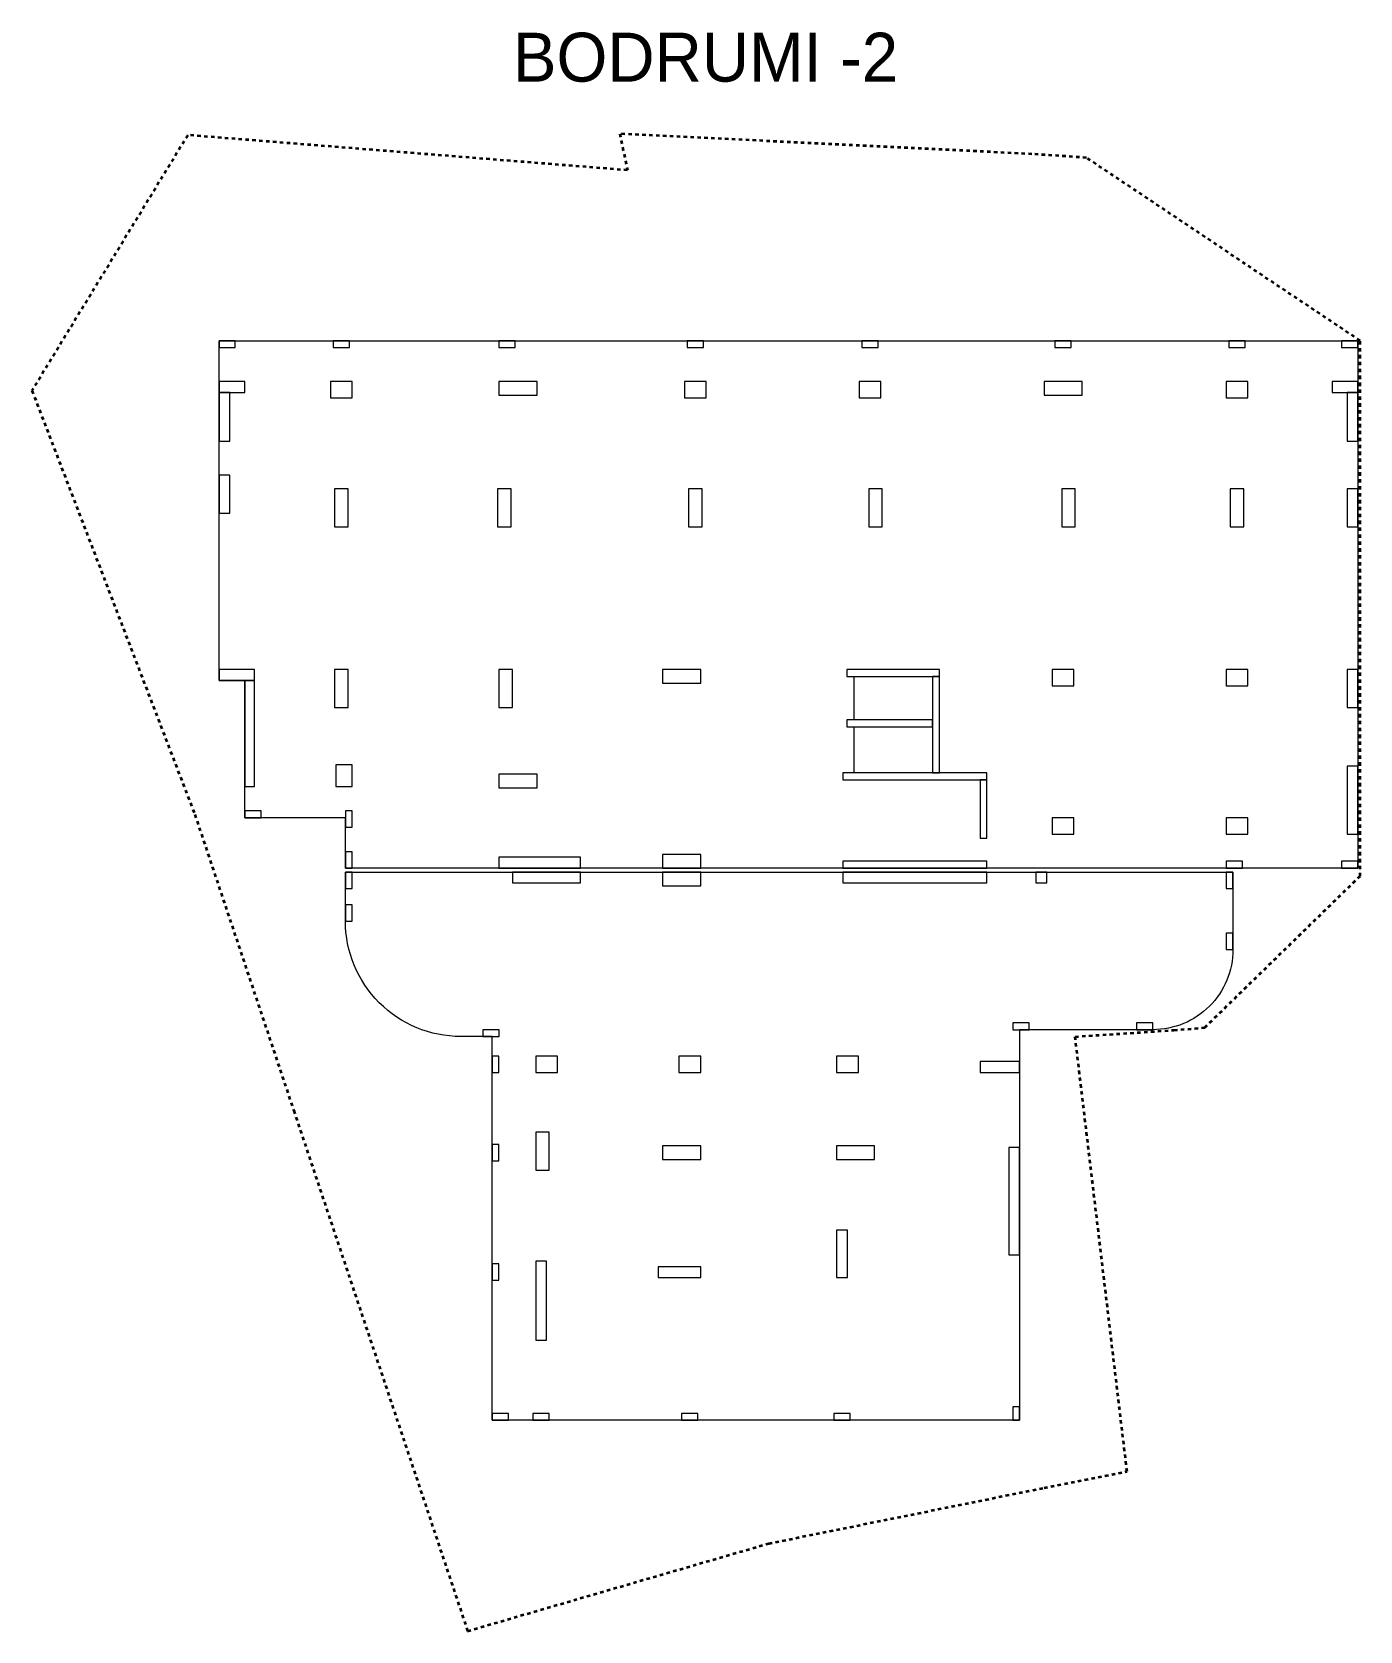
# Model space of a CAD drawing. Header units: millimetres. Extents: x 183280 to 521041, y -188189 to -122473.
# Drawn here: x 295957 to 344813, y -188189 to -129357 of the extents above; entities that cross this region are included whole.
import ezdxf

# ---------------------------------------------------------------- set-up
doc = ezdxf.new("R2010")
doc.units = ezdxf.units.MM
doc.header["$MEASUREMENT"] = 0
doc.linetypes.add('Dashed', pattern=[254, 127, -127])
doc.linetypes.add('Small Dashed', pattern=[169.333333, 84.666667, -84.666667])
for name, color, linetype, lineweight, true_color in [('2D Drafting - General_Pen_No__88', 7, 'Continuous', 20, 0xfd4435), ('A - Akset_Pen_No__8', 7, 'Continuous', 35, 0xa80f02), ('A - Bodrum -2 poliline_Pen_No__91', 171, 'Continuous', 13, 0xaaaaff), ('A - Kati karakteristik polyline_Pen_No__103', 7, 'Continuous', 13, 0xffcc99), ('A - Themeli_Pen_No__91', 171, 'Continuous', 13, 0xaaaaff)]:
    doc.layers.add(name, color=color, linetype=linetype, lineweight=lineweight, true_color=true_color)
doc.layers.add('A - Shtyllat', color=7, linetype='Continuous')
doc.layers.add('A - Shtyllat_Pen_No__20', color=1, linetype='Continuous', lineweight=0)
doc.styles.add('GENERATED_STYLE_2', font='GOTHIC.TTF')

msp = doc.modelspace()

# ---------------------------------------------------------------- texts
at = {"layer": '2D Drafting - General_Pen_No__88', "color": 20, "linetype": 'Continuous', "lineweight": 20, "true_color": 0xfd4435, "insert": (320735, -131209), "char_height": 1800, "attachment_point": 8, "style": 'GENERATED_STYLE_2'}
msp.add_mtext('\\A1;{\\pqc;\\fCentury Gothic|b0|i0|c0|p34;BODRUMI -2}', dxfattribs=at)

# ---------------------------------------------------------------- blocks, each defined once
blk = doc.blocks.new('Column_165', base_point=(340288, -142516))
at = {"layer": 'A - Shtyllat_Pen_No__20', "color": 1, "linetype": 'Continuous', "lineweight": 0, "flags": 128}
blk.add_lwpolyline([(340688, -142816), (340688, -142216), (339888, -142216), (339888, -142816)], close=True, dxfattribs=at)
blk = doc.blocks.new('Column_166', base_point=(326988, -146866))
at = {"layer": 'A - Shtyllat_Pen_No__20', "color": 1, "linetype": 'Continuous', "lineweight": 0, "flags": 128}
blk.add_lwpolyline([(327238, -146166), (326738, -146166), (326738, -147566), (327238, -147566)], close=True, dxfattribs=at)
blk = doc.blocks.new('Column_167', base_point=(344538, -157616))
at = {"layer": 'A - Shtyllat_Pen_No__20', "color": 1, "linetype": 'Continuous', "lineweight": 0, "flags": 128}
blk.add_lwpolyline([(344738, -156366), (344338, -156366), (344338, -158866), (344738, -158866)], close=True, dxfattribs=at)
blk = doc.blocks.new('Column_168', base_point=(333888, -153116))
at = {"layer": 'A - Shtyllat_Pen_No__20', "color": 1, "linetype": 'Continuous', "lineweight": 0, "flags": 128}
blk.add_lwpolyline([(333488, -152816), (333488, -153416), (334288, -153416), (334288, -152816)], close=True, dxfattribs=at)
blk = doc.blocks.new('Column_169', base_point=(326788, -142516))
at = {"layer": 'A - Shtyllat_Pen_No__20', "color": 1, "linetype": 'Continuous', "lineweight": 0, "flags": 128}
blk.add_lwpolyline([(326388, -142216), (326388, -142816), (327188, -142816), (327188, -142216)], close=True, dxfattribs=at)
blk = doc.blocks.new('Column_170', base_point=(320158, -167336))
at = {"layer": 'A - Shtyllat_Pen_No__20', "color": 1, "linetype": 'Continuous', "lineweight": 0, "flags": 128}
blk.add_lwpolyline([(320558, -167636), (320558, -167036), (319758, -167036), (319758, -167636)], close=True, dxfattribs=at)
blk = doc.blocks.new('Column_171', base_point=(319858, -170586))
at = {"layer": 'A - Shtyllat_Pen_No__20', "color": 1, "linetype": 'Continuous', "lineweight": 0, "flags": 128}
blk.add_lwpolyline([(320558, -170836), (320558, -170336), (319158, -170336), (319158, -170836)], close=True, dxfattribs=at)
blk = doc.blocks.new('Column_172', base_point=(330963, -157941))
at = {"layer": 'A - Shtyllat_Pen_No__20', "color": 1, "linetype": 'Continuous', "lineweight": 0, "flags": 128}
blk.add_lwpolyline([(331088, -156866), (330838, -156866), (330838, -159016), (331088, -159016)], close=True, dxfattribs=at)
blk = doc.blocks.new('Column_173', base_point=(319858, -159866))
at = {"layer": 'A - Shtyllat_Pen_No__20', "color": 1, "linetype": 'Continuous', "lineweight": 0, "flags": 128}
blk.add_lwpolyline([(320558, -160116), (320558, -159616), (319158, -159616), (319158, -160116)], close=True, dxfattribs=at)
blk = doc.blocks.new('Column_174', base_point=(327638, -152941))
at = {"layer": 'A - Shtyllat_Pen_No__20', "color": 1, "linetype": 'Continuous', "lineweight": 0, "flags": 128}
blk.add_lwpolyline([(325938, -152816), (325938, -153066), (329338, -153066), (329338, -152816)], close=True, dxfattribs=at)
blk = doc.blocks.new('Column_175', base_point=(325958, -167336))
at = {"layer": 'A - Shtyllat_Pen_No__20', "color": 1, "linetype": 'Continuous', "lineweight": 0, "flags": 128}
blk.add_lwpolyline([(326358, -167636), (326358, -167036), (325558, -167036), (325558, -167636)], close=True, dxfattribs=at)
blk = doc.blocks.new('Column_176', base_point=(303313, -142416))
at = {"layer": 'A - Shtyllat_Pen_No__20', "color": 1, "linetype": 'Continuous', "lineweight": 0, "flags": 128}
blk.add_lwpolyline([(303788, -142616), (303788, -142216), (302838, -142216), (302838, -142616)], close=True, dxfattribs=at)
blk = doc.blocks.new('Column_177', base_point=(313013, -167336))
at = {"layer": 'A - Shtyllat_Pen_No__20', "color": 1, "linetype": 'Continuous', "lineweight": 0, "flags": 128}
blk.add_lwpolyline([(312888, -167036), (312888, -167636), (313138, -167636), (313138, -167036)], close=True, dxfattribs=at)
blk = doc.blocks.new('Column_178', base_point=(336888, -165941))
at = {"layer": 'A - Shtyllat_Pen_No__20', "color": 1, "linetype": 'Continuous', "lineweight": 0, "flags": 128}
blk.add_lwpolyline([(337188, -165816), (336588, -165816), (336588, -166066), (337188, -166066)], close=True, dxfattribs=at)
blk = doc.blocks.new('Column_179', base_point=(319773, -174985))
at = {"layer": 'A - Shtyllat_Pen_No__20', "color": 1, "linetype": 'Continuous', "lineweight": 0, "flags": 128}
blk.add_lwpolyline([(320558, -175185), (320558, -174785), (318988, -174785), (318988, -175185)], close=True, dxfattribs=at)
blk = doc.blocks.new('Column_180', base_point=(344538, -143516))
at = {"layer": 'A - Shtyllat_Pen_No__20', "color": 1, "linetype": 'Continuous', "lineweight": 0, "flags": 128}
blk.add_lwpolyline([(344738, -142616), (344338, -142616), (344338, -144416), (344738, -144416)], close=True, dxfattribs=at)
blk = doc.blocks.new('Column_181', base_point=(326788, -140841))
at = {"layer": 'A - Shtyllat_Pen_No__20', "color": 1, "linetype": 'Continuous', "lineweight": 0, "flags": 128}
blk.add_lwpolyline([(327088, -140716), (326488, -140716), (326488, -140966), (327088, -140966)], close=True, dxfattribs=at)
blk = doc.blocks.new('Column_182', base_point=(307338, -153516))
at = {"layer": 'A - Shtyllat_Pen_No__20', "color": 1, "linetype": 'Continuous', "lineweight": 0, "flags": 128}
blk.add_lwpolyline([(307588, -152816), (307088, -152816), (307088, -154216), (307588, -154216)], close=True, dxfattribs=at)
blk = doc.blocks.new('Column_183', base_point=(303038, -143516))
at = {"layer": 'A - Shtyllat_Pen_No__20', "color": 1, "linetype": 'Continuous', "lineweight": 0, "flags": 128}
blk.add_lwpolyline([(303238, -142616), (302838, -142616), (302838, -144416), (303238, -144416)], close=True, dxfattribs=at)
blk = doc.blocks.new('Column_184', base_point=(340288, -146866))
at = {"layer": 'A - Shtyllat_Pen_No__20', "color": 1, "linetype": 'Continuous', "lineweight": 0, "flags": 128}
blk.add_lwpolyline([(340538, -146166), (340038, -146166), (340038, -147566), (340538, -147566)], close=True, dxfattribs=at)
blk = doc.blocks.new('Column_185', base_point=(332088, -172373))
at = {"layer": 'A - Shtyllat_Pen_No__20', "color": 1, "linetype": 'Continuous', "lineweight": 0, "flags": 128}
blk.add_lwpolyline([(332288, -170398), (331888, -170398), (331888, -174348), (332288, -174348)], close=True, dxfattribs=at)
blk = doc.blocks.new('Column_186', base_point=(344438, -140841))
at = {"layer": 'A - Shtyllat_Pen_No__20', "color": 1, "linetype": 'Continuous', "lineweight": 0, "flags": 128}
blk.add_lwpolyline([(344738, -140716), (344138, -140716), (344138, -140966), (344738, -140966)], close=True, dxfattribs=at)
blk = doc.blocks.new('Column_187', base_point=(314688, -176036))
at = {"layer": 'A - Shtyllat_Pen_No__20', "color": 1, "linetype": 'Continuous', "lineweight": 0, "flags": 128}
blk.add_lwpolyline([(314888, -174581), (314488, -174581), (314488, -177491), (314888, -177491)], close=True, dxfattribs=at)
blk = doc.blocks.new('Column_188', base_point=(320358, -140841))
at = {"layer": 'A - Shtyllat_Pen_No__20', "color": 1, "linetype": 'Continuous', "lineweight": 0, "flags": 128}
blk.add_lwpolyline([(320658, -140716), (320058, -140716), (320058, -140966), (320658, -140966)], close=True, dxfattribs=at)
blk = doc.blocks.new('Column_189', base_point=(312840, -166191))
at = {"layer": 'A - Shtyllat_Pen_No__20', "color": 1, "linetype": 'Continuous', "lineweight": 0, "flags": 128}
blk.add_lwpolyline([(312540, -166066), (312540, -166316), (313140, -166316), (313140, -166066)], close=True, dxfattribs=at)
blk = doc.blocks.new('Column_190', base_point=(307338, -146866))
at = {"layer": 'A - Shtyllat_Pen_No__20', "color": 1, "linetype": 'Continuous', "lineweight": 0, "flags": 128}
blk.add_lwpolyline([(307588, -146166), (307088, -146166), (307088, -147566), (307588, -147566)], close=True, dxfattribs=at)
blk = doc.blocks.new('Column_191', base_point=(314888, -160466))
at = {"layer": 'A - Shtyllat_Pen_No__20', "color": 1, "linetype": 'Continuous', "lineweight": 0, "flags": 128}
blk.add_lwpolyline([(316138, -160666), (316138, -160266), (313638, -160266), (313638, -160666)], close=True, dxfattribs=at)
blk = doc.blocks.new('Column_192', base_point=(333888, -140841))
at = {"layer": 'A - Shtyllat_Pen_No__20', "color": 1, "linetype": 'Continuous', "lineweight": 0, "flags": 128}
blk.add_lwpolyline([(334188, -140716), (333588, -140716), (333588, -140966), (334188, -140966)], close=True, dxfattribs=at)
blk = doc.blocks.new('Column_193', base_point=(329213, -154841))
at = {"layer": 'A - Shtyllat_Pen_No__20', "color": 1, "linetype": 'Continuous', "lineweight": 0, "flags": 128}
blk.add_lwpolyline([(329338, -153066), (329088, -153066), (329088, -156616), (329338, -156616)], close=True, dxfattribs=at)
blk = doc.blocks.new('Column_194', base_point=(325758, -174310))
at = {"layer": 'A - Shtyllat_Pen_No__20', "color": 1, "linetype": 'Continuous', "lineweight": 0, "flags": 128}
blk.add_lwpolyline([(325958, -173435), (325558, -173435), (325558, -175185), (325958, -175185)], close=True, dxfattribs=at)
blk = doc.blocks.new('Column_195', base_point=(344263, -142416))
at = {"layer": 'A - Shtyllat_Pen_No__20', "color": 1, "linetype": 'Continuous', "lineweight": 0, "flags": 128}
blk.add_lwpolyline([(344738, -142616), (344738, -142216), (343788, -142216), (343788, -142616)], close=True, dxfattribs=at)
blk = doc.blocks.new('Column_196', base_point=(328438, -160466))
at = {"layer": 'A - Shtyllat_Pen_No__20', "color": 1, "linetype": 'Continuous', "lineweight": 0, "flags": 128}
blk.add_lwpolyline([(325788, -160266), (325788, -160666), (331088, -160666), (331088, -160266)], close=True, dxfattribs=at)
blk = doc.blocks.new('Column_197', base_point=(314888, -167336))
at = {"layer": 'A - Shtyllat_Pen_No__20', "color": 1, "linetype": 'Continuous', "lineweight": 0, "flags": 128}
blk.add_lwpolyline([(314488, -167036), (314488, -167636), (315288, -167636), (315288, -167036)], close=True, dxfattribs=at)
blk = doc.blocks.new('Column_198', base_point=(331563, -167436))
at = {"layer": 'A - Shtyllat_Pen_No__20', "color": 1, "linetype": 'Continuous', "lineweight": 0, "flags": 128}
blk.add_lwpolyline([(332288, -167636), (332288, -167236), (330838, -167236), (330838, -167636)], close=True, dxfattribs=at)
blk = doc.blocks.new('Column_199', base_point=(332338, -165941))
at = {"layer": 'A - Shtyllat_Pen_No__20', "color": 1, "linetype": 'Continuous', "lineweight": 0, "flags": 128}
blk.add_lwpolyline([(332638, -165816), (332038, -165816), (332038, -166066), (332638, -166066)], close=True, dxfattribs=at)
blk = doc.blocks.new('Column_200', base_point=(313438, -140841))
at = {"layer": 'A - Shtyllat_Pen_No__20', "color": 1, "linetype": 'Continuous', "lineweight": 0, "flags": 128}
blk.add_lwpolyline([(313738, -140716), (313138, -140716), (313138, -140966), (313738, -140966)], close=True, dxfattribs=at)
blk = doc.blocks.new('Column_201', base_point=(313838, -156916))
at = {"layer": 'A - Shtyllat_Pen_No__20', "color": 1, "linetype": 'Continuous', "lineweight": 0, "flags": 128}
blk.add_lwpolyline([(314538, -157166), (314538, -156666), (313138, -156666), (313138, -157166)], close=True, dxfattribs=at)
blk = doc.blocks.new('Column_202', base_point=(313838, -142466))
at = {"layer": 'A - Shtyllat_Pen_No__20', "color": 1, "linetype": 'Continuous', "lineweight": 0, "flags": 128}
blk.add_lwpolyline([(314538, -142716), (314538, -142216), (313138, -142216), (313138, -142716)], close=True, dxfattribs=at)
blk = doc.blocks.new('Column_203', base_point=(340186, -159991))
at = {"layer": 'A - Shtyllat_Pen_No__20', "color": 1, "linetype": 'Continuous', "lineweight": 0, "flags": 128}
blk.add_lwpolyline([(340486, -159866), (339886, -159866), (339886, -160116), (340486, -160116)], close=True, dxfattribs=at)
blk = doc.blocks.new('Column_204', base_point=(313388, -153516))
at = {"layer": 'A - Shtyllat_Pen_No__20', "color": 1, "linetype": 'Continuous', "lineweight": 0, "flags": 128}
blk.add_lwpolyline([(313638, -152816), (313138, -152816), (313138, -154216), (313638, -154216)], close=True, dxfattribs=at)
blk = doc.blocks.new('Column_205', base_point=(319858, -160516))
at = {"layer": 'A - Shtyllat_Pen_No__20', "color": 1, "linetype": 'Continuous', "lineweight": 0, "flags": 128}
blk.add_lwpolyline([(320558, -160766), (320558, -160266), (319158, -160266), (319158, -160766)], close=True, dxfattribs=at)
blk = doc.blocks.new('Column_206', base_point=(327513, -154791))
at = {"layer": 'A - Shtyllat_Pen_No__20', "color": 1, "linetype": 'Continuous', "lineweight": 0, "flags": 128}
blk.add_lwpolyline([(325938, -154666), (325938, -154916), (329088, -154916), (329088, -154666)], close=True, dxfattribs=at)
blk = doc.blocks.new('Column_207', base_point=(333888, -142466))
at = {"layer": 'A - Shtyllat_Pen_No__20', "color": 1, "linetype": 'Continuous', "lineweight": 0, "flags": 128}
blk.add_lwpolyline([(334588, -142716), (334588, -142216), (333188, -142216), (333188, -142716)], close=True, dxfattribs=at)
blk = doc.blocks.new('Column_208', base_point=(304088, -158141))
at = {"layer": 'A - Shtyllat_Pen_No__20', "color": 1, "linetype": 'Continuous', "lineweight": 0, "flags": 128}
blk.add_lwpolyline([(303788, -158266), (304388, -158266), (304388, -158016), (303788, -158016)], close=True, dxfattribs=at)
blk = doc.blocks.new('Column_209', base_point=(313013, -174985))
at = {"layer": 'A - Shtyllat_Pen_No__20', "color": 1, "linetype": 'Continuous', "lineweight": 0, "flags": 128}
blk.add_lwpolyline([(312888, -174685), (312888, -175285), (313138, -175285), (313138, -174685)], close=True, dxfattribs=at)
blk = doc.blocks.new('Column_210', base_point=(340013, -162816))
at = {"layer": 'A - Shtyllat_Pen_No__20', "color": 1, "linetype": 'Continuous', "lineweight": 0, "flags": 128}
blk.add_lwpolyline([(339888, -162516), (339888, -163116), (340138, -163116), (340138, -162516)], close=True, dxfattribs=at)
blk = doc.blocks.new('Column_211', base_point=(340288, -153116))
at = {"layer": 'A - Shtyllat_Pen_No__20', "color": 1, "linetype": 'Continuous', "lineweight": 0, "flags": 128}
blk.add_lwpolyline([(339888, -152816), (339888, -153416), (340688, -153416), (340688, -152816)], close=True, dxfattribs=at)
blk = doc.blocks.new('Column_212', base_point=(326258, -170586))
at = {"layer": 'A - Shtyllat_Pen_No__20', "color": 1, "linetype": 'Continuous', "lineweight": 0, "flags": 128}
blk.add_lwpolyline([(326958, -170836), (326958, -170336), (325558, -170336), (325558, -170836)], close=True, dxfattribs=at)
blk = doc.blocks.new('Column_213', base_point=(303488, -153016))
at = {"layer": 'A - Shtyllat_Pen_No__20', "color": 1, "linetype": 'Continuous', "lineweight": 0, "flags": 128}
blk.add_lwpolyline([(302838, -152816), (302838, -153216), (304138, -153216), (304138, -152816)], close=True, dxfattribs=at)
blk = doc.blocks.new('Column_214', base_point=(332163, -180185))
at = {"layer": 'A - Shtyllat_Pen_No__20', "color": 1, "linetype": 'Continuous', "lineweight": 0, "flags": 128}
blk.add_lwpolyline([(332038, -179935), (332038, -180435), (332288, -180435), (332288, -179935)], close=True, dxfattribs=at)
blk = doc.blocks.new('Column_215', base_point=(307338, -140841))
at = {"layer": 'A - Shtyllat_Pen_No__20', "color": 1, "linetype": 'Continuous', "lineweight": 0, "flags": 128}
blk.add_lwpolyline([(307638, -140716), (307038, -140716), (307038, -140966), (307638, -140966)], close=True, dxfattribs=at)
blk = doc.blocks.new('Column_216', base_point=(319858, -153066))
at = {"layer": 'A - Shtyllat_Pen_No__20', "color": 1, "linetype": 'Continuous', "lineweight": 0, "flags": 128}
blk.add_lwpolyline([(320558, -153316), (320558, -152816), (319158, -152816), (319158, -153316)], close=True, dxfattribs=at)
blk = doc.blocks.new('Column_217', base_point=(328438, -156741))
at = {"layer": 'A - Shtyllat_Pen_No__20', "color": 1, "linetype": 'Continuous', "lineweight": 0, "flags": 128}
blk.add_lwpolyline([(325788, -156616), (325788, -156866), (331088, -156866), (331088, -156616)], close=True, dxfattribs=at)
blk = doc.blocks.new('Column_218', base_point=(340013, -160566))
at = {"layer": 'A - Shtyllat_Pen_No__20', "color": 1, "linetype": 'Continuous', "lineweight": 0, "flags": 128}
blk.add_lwpolyline([(339888, -160266), (339888, -160866), (340138, -160866), (340138, -160266)], close=True, dxfattribs=at)
blk = doc.blocks.new('Column_219', base_point=(344538, -153516))
at = {"layer": 'A - Shtyllat_Pen_No__20', "color": 1, "linetype": 'Continuous', "lineweight": 0, "flags": 128}
blk.add_lwpolyline([(344738, -152816), (344338, -152816), (344338, -154216), (344738, -154216)], close=True, dxfattribs=at)
blk = doc.blocks.new('Column_220', base_point=(303038, -146366))
at = {"layer": 'A - Shtyllat_Pen_No__20', "color": 1, "linetype": 'Continuous', "lineweight": 0, "flags": 128}
blk.add_lwpolyline([(303238, -145666), (302838, -145666), (302838, -147066), (303238, -147066)], close=True, dxfattribs=at)
blk = doc.blocks.new('Column_221', base_point=(307613, -161766))
at = {"layer": 'A - Shtyllat_Pen_No__20', "color": 1, "linetype": 'Continuous', "lineweight": 0, "flags": 128}
blk.add_lwpolyline([(307488, -161466), (307488, -162066), (307738, -162066), (307738, -161466)], close=True, dxfattribs=at)
blk = doc.blocks.new('Column_222', base_point=(307613, -160566))
at = {"layer": 'A - Shtyllat_Pen_No__20', "color": 1, "linetype": 'Continuous', "lineweight": 0, "flags": 128}
blk.add_lwpolyline([(307488, -160266), (307488, -160866), (307738, -160866), (307738, -160266)], close=True, dxfattribs=at)
blk = doc.blocks.new('Column_223', base_point=(313338, -146866))
at = {"layer": 'A - Shtyllat_Pen_No__20', "color": 1, "linetype": 'Continuous', "lineweight": 0, "flags": 128}
blk.add_lwpolyline([(313588, -146166), (313088, -146166), (313088, -147566), (313588, -147566)], close=True, dxfattribs=at)
blk = doc.blocks.new('Column_224', base_point=(314738, -170536))
at = {"layer": 'A - Shtyllat_Pen_No__20', "color": 1, "linetype": 'Continuous', "lineweight": 0, "flags": 128}
blk.add_lwpolyline([(314488, -171236), (314988, -171236), (314988, -169836), (314488, -169836)], close=True, dxfattribs=at)
blk = doc.blocks.new('Column_225', base_point=(325758, -180310))
at = {"layer": 'A - Shtyllat_Pen_No__20', "color": 1, "linetype": 'Continuous', "lineweight": 0, "flags": 128}
blk.add_lwpolyline([(326058, -180185), (325458, -180185), (325458, -180435), (326058, -180435)], close=True, dxfattribs=at)
blk = doc.blocks.new('Column_226', base_point=(303138, -140841))
at = {"layer": 'A - Shtyllat_Pen_No__20', "color": 1, "linetype": 'Continuous', "lineweight": 0, "flags": 128}
blk.add_lwpolyline([(303438, -140716), (302838, -140716), (302838, -140966), (303438, -140966)], close=True, dxfattribs=at)
blk = doc.blocks.new('Column_227', base_point=(313188, -180310))
at = {"layer": 'A - Shtyllat_Pen_No__20', "color": 1, "linetype": 'Continuous', "lineweight": 0, "flags": 128}
blk.add_lwpolyline([(312888, -180185), (312888, -180435), (313488, -180435), (313488, -180185)], close=True, dxfattribs=at)
blk = doc.blocks.new('Column_228', base_point=(333088, -160466))
at = {"layer": 'A - Shtyllat_Pen_No__20', "color": 1, "linetype": 'Continuous', "lineweight": 0, "flags": 128}
blk.add_lwpolyline([(333288, -160266), (332888, -160266), (332888, -160666), (333288, -160666)], close=True, dxfattribs=at)
blk = doc.blocks.new('Column_229', base_point=(344438, -159991))
at = {"layer": 'A - Shtyllat_Pen_No__20', "color": 1, "linetype": 'Continuous', "lineweight": 0, "flags": 128}
blk.add_lwpolyline([(344738, -159866), (344138, -159866), (344138, -160116), (344738, -160116)], close=True, dxfattribs=at)
blk = doc.blocks.new('Column_230', base_point=(307613, -158316))
at = {"layer": 'A - Shtyllat_Pen_No__20', "color": 1, "linetype": 'Continuous', "lineweight": 0, "flags": 128}
blk.add_lwpolyline([(307488, -158016), (307488, -158616), (307738, -158616), (307738, -158016)], close=True, dxfattribs=at)
blk = doc.blocks.new('Column_231', base_point=(344538, -146866))
at = {"layer": 'A - Shtyllat_Pen_No__20', "color": 1, "linetype": 'Continuous', "lineweight": 0, "flags": 128}
blk.add_lwpolyline([(344738, -146166), (344338, -146166), (344338, -147566), (344738, -147566)], close=True, dxfattribs=at)
blk = doc.blocks.new('Column_232', base_point=(307338, -142516))
at = {"layer": 'A - Shtyllat_Pen_No__20', "color": 1, "linetype": 'Continuous', "lineweight": 0, "flags": 128}
blk.add_lwpolyline([(306938, -142216), (306938, -142816), (307738, -142816), (307738, -142216)], close=True, dxfattribs=at)
blk = doc.blocks.new('Column_233', base_point=(320158, -180310))
at = {"layer": 'A - Shtyllat_Pen_No__20', "color": 1, "linetype": 'Continuous', "lineweight": 0, "flags": 128}
blk.add_lwpolyline([(320458, -180185), (319858, -180185), (319858, -180435), (320458, -180435)], close=True, dxfattribs=at)
blk = doc.blocks.new('Column_234', base_point=(307613, -159816))
at = {"layer": 'A - Shtyllat_Pen_No__20', "color": 1, "linetype": 'Continuous', "lineweight": 0, "flags": 128}
blk.add_lwpolyline([(307488, -159516), (307488, -160116), (307738, -160116), (307738, -159516)], close=True, dxfattribs=at)
blk = doc.blocks.new('Column_235', base_point=(313013, -170586))
at = {"layer": 'A - Shtyllat_Pen_No__20', "color": 1, "linetype": 'Continuous', "lineweight": 0, "flags": 128}
blk.add_lwpolyline([(312888, -170286), (312888, -170886), (313138, -170886), (313138, -170286)], close=True, dxfattribs=at)
blk = doc.blocks.new('Column_236', base_point=(334088, -146866))
at = {"layer": 'A - Shtyllat_Pen_No__20', "color": 1, "linetype": 'Continuous', "lineweight": 0, "flags": 128}
blk.add_lwpolyline([(334338, -146166), (333838, -146166), (333838, -147566), (334338, -147566)], close=True, dxfattribs=at)
blk = doc.blocks.new('Column_237', base_point=(340288, -158566))
at = {"layer": 'A - Shtyllat_Pen_No__20', "color": 1, "linetype": 'Continuous', "lineweight": 0, "flags": 128}
blk.add_lwpolyline([(340688, -158866), (340688, -158266), (339888, -158266), (339888, -158866)], close=True, dxfattribs=at)
blk = doc.blocks.new('Column_238', base_point=(328438, -159991))
at = {"layer": 'A - Shtyllat_Pen_No__20', "color": 1, "linetype": 'Continuous', "lineweight": 0, "flags": 128}
blk.add_lwpolyline([(325788, -159866), (325788, -160116), (331088, -160116), (331088, -159866)], close=True, dxfattribs=at)
blk = doc.blocks.new('Column_239', base_point=(320358, -146866))
at = {"layer": 'A - Shtyllat_Pen_No__20', "color": 1, "linetype": 'Continuous', "lineweight": 0, "flags": 128}
blk.add_lwpolyline([(320608, -146166), (320108, -146166), (320108, -147566), (320608, -147566)], close=True, dxfattribs=at)
blk = doc.blocks.new('Column_240', base_point=(314638, -159916))
at = {"layer": 'A - Shtyllat_Pen_No__20', "color": 1, "linetype": 'Continuous', "lineweight": 0, "flags": 128}
blk.add_lwpolyline([(316138, -160116), (316138, -159716), (313138, -159716), (313138, -160116)], close=True, dxfattribs=at)
blk = doc.blocks.new('Column_241', base_point=(333888, -158566))
at = {"layer": 'A - Shtyllat_Pen_No__20', "color": 1, "linetype": 'Continuous', "lineweight": 0, "flags": 128}
blk.add_lwpolyline([(334288, -158866), (334288, -158266), (333488, -158266), (333488, -158866)], close=True, dxfattribs=at)
blk = doc.blocks.new('Column_242', base_point=(320358, -142516))
at = {"layer": 'A - Shtyllat_Pen_No__20', "color": 1, "linetype": 'Continuous', "lineweight": 0, "flags": 128}
blk.add_lwpolyline([(319958, -142216), (319958, -142816), (320758, -142816), (320758, -142216)], close=True, dxfattribs=at)
blk = doc.blocks.new('Column_243', base_point=(314688, -180310))
at = {"layer": 'A - Shtyllat_Pen_No__20', "color": 1, "linetype": 'Continuous', "lineweight": 0, "flags": 128}
blk.add_lwpolyline([(314988, -180185), (314388, -180185), (314388, -180435), (314988, -180435)], close=True, dxfattribs=at)
blk = doc.blocks.new('Column_244', base_point=(340288, -140841))
at = {"layer": 'A - Shtyllat_Pen_No__20', "color": 1, "linetype": 'Continuous', "lineweight": 0, "flags": 128}
blk.add_lwpolyline([(340588, -140716), (339988, -140716), (339988, -140966), (340588, -140966)], close=True, dxfattribs=at)
blk = doc.blocks.new('Column_245', base_point=(303963, -155166))
at = {"layer": 'A - Shtyllat_Pen_No__20', "color": 1, "linetype": 'Continuous', "lineweight": 0, "flags": 128}
blk.add_lwpolyline([(304138, -153216), (303788, -153216), (303788, -157116), (304138, -157116)], close=True, dxfattribs=at)
blk = doc.blocks.new('Column_246', base_point=(307438, -156716))
at = {"layer": 'A - Shtyllat_Pen_No__20', "color": 1, "linetype": 'Continuous', "lineweight": 0, "flags": 128}
blk.add_lwpolyline([(307138, -157116), (307738, -157116), (307738, -156316), (307138, -156316)], close=True, dxfattribs=at)

# ---------------------------------------------------------------- linework, layer by layer
at = {"layer": 'A - Akset_Pen_No__8', "color": 14, "linetype": 'Dashed', "lineweight": 35, "true_color": 0xa80f02}
msp.add_lwpolyline([(295957, -142551), (296502, -143968), (301948, -158150), (305587, -169043), (311983, -188189), (323062, -184968), (333188, -182922), (336243, -182324), (334333, -166322), (337970, -166081), (339100, -165989), (344813, -160416), (344813, -140716), (334749, -133982), (332741, -133847), (317580, -133103), (317862, -134443), (301687, -133151)], close=True, dxfattribs=at)
at = {"layer": 'A - Bodrum -2 poliline_Pen_No__91', "color": 161, "linetype": 'Continuous', "lineweight": 13, "true_color": 0xaaaaff}
msp.add_lwpolyline([(307488, -160116), (307488, -158266), (303788, -158266), (303788, -153216), (302838, -153216), (302838, -140716), (344738, -140716), (344738, -160116)], close=True, dxfattribs=at)
msp.add_lwpolyline([(332288, -180435), (312888, -180435), (312888, -166316), (311738, -166316, -0.414214), (307488, -162066), (307488, -160266), (340138, -160266), (340138, -163116, -0.414229), (337188, -166066), (332288, -166066)], format="xyb", close=True, dxfattribs=at)
at = {"layer": 'A - Kati karakteristik polyline_Pen_No__103', "color": 31, "linetype": 'Small Dashed', "lineweight": 13, "true_color": 0xffcc99}
msp.add_lwpolyline([(344738, -158866), (344738, -160116), (331088, -160116)], dxfattribs=at)
at = {"layer": 'A - Themeli_Pen_No__91', "color": 161, "linetype": 'Continuous', "lineweight": 13, "true_color": 0xaaaaff}
for points in [[(326188, -153066), (326188, -154666)], [(326188, -154916), (326188, -156616)]]:
    msp.add_lwpolyline(points, dxfattribs=at)

# ---------------------------------------------------------------- block references
at = {"layer": 'A - Shtyllat', "color": 1, "lineweight": 0}
for name, p in [('Column_226', (303138, -140841)), ('Column_215', (307338, -140841)), ('Column_200', (313438, -140841)), ('Column_188', (320358, -140841)), ('Column_181', (326788, -140841)), ('Column_192', (333888, -140841)), ('Column_244', (340288, -140841)), ('Column_186', (344438, -140841)), ('Column_176', (303313, -142416)), ('Column_232', (307338, -142516)), ('Column_202', (313838, -142466)), ('Column_242', (320358, -142516)), ('Column_169', (326788, -142516)), ('Column_207', (333888, -142466)), ('Column_165', (340288, -142516)), ('Column_195', (344263, -142416)), ('Column_183', (303038, -143516)), ('Column_180', (344538, -143516)), ('Column_220', (303038, -146366)), ('Column_190', (307338, -146866)), ('Column_223', (313338, -146866)), ('Column_239', (320358, -146866)), ('Column_166', (326988, -146866)), ('Column_236', (334088, -146866)), ('Column_184', (340288, -146866)), ('Column_231', (344538, -146866)), ('Column_213', (303488, -153016)), ('Column_182', (307338, -153516)), ('Column_204', (313388, -153516)), ('Column_216', (319858, -153066)), ('Column_174', (327638, -152941)), ('Column_168', (333888, -153116)), ('Column_211', (340288, -153116)), ('Column_219', (344538, -153516)), ('Column_245', (303963, -155166)), ('Column_193', (329213, -154841)), ('Column_206', (327513, -154791)), ('Column_246', (307438, -156716)), ('Column_167', (344538, -157616)), ('Column_201', (313838, -156916)), ('Column_217', (328438, -156741)), ('Column_172', (330963, -157941)), ('Column_208', (304088, -158141)), ('Column_230', (307613, -158316)), ('Column_241', (333888, -158566)), ('Column_237', (340288, -158566)), ('Column_234', (307613, -159816)), ('Column_240', (314638, -159916)), ('Column_173', (319858, -159866)), ('Column_238', (328438, -159991)), ('Column_203', (340186, -159991)), ('Column_229', (344438, -159991)), ('Column_222', (307613, -160566)), ('Column_191', (314888, -160466)), ('Column_205', (319858, -160516)), ('Column_196', (328438, -160466)), ('Column_228', (333088, -160466)), ('Column_218', (340013, -160566)), ('Column_221', (307613, -161766)), ('Column_210', (340013, -162816)), ('Column_199', (332338, -165941)), ('Column_178', (336888, -165941)), ('Column_189', (312840, -166191)), ('Column_177', (313013, -167336)), ('Column_197', (314888, -167336)), ('Column_170', (320158, -167336)), ('Column_175', (325958, -167336)), ('Column_198', (331563, -167436)), ('Column_224', (314738, -170536)), ('Column_235', (313013, -170586)), ('Column_171', (319858, -170586)), ('Column_212', (326258, -170586)), ('Column_185', (332088, -172373)), ('Column_194', (325758, -174310)), ('Column_209', (313013, -174985)), ('Column_187', (314688, -176036)), ('Column_179', (319773, -174985)), ('Column_214', (332163, -180185)), ('Column_227', (313188, -180310)), ('Column_243', (314688, -180310)), ('Column_233', (320158, -180310)), ('Column_225', (325758, -180310))]:
    msp.add_blockref(name, p, dxfattribs=at)

msp.set_redraw_order([(e.dxf.handle, doc.entitydb.next_handle()) for e in msp.query("TEXT MTEXT ATTDEF DIMENSION ARC_DIMENSION")])  # texts and dimensions are drawn at this point

doc.saveas('drawing.dxf')
